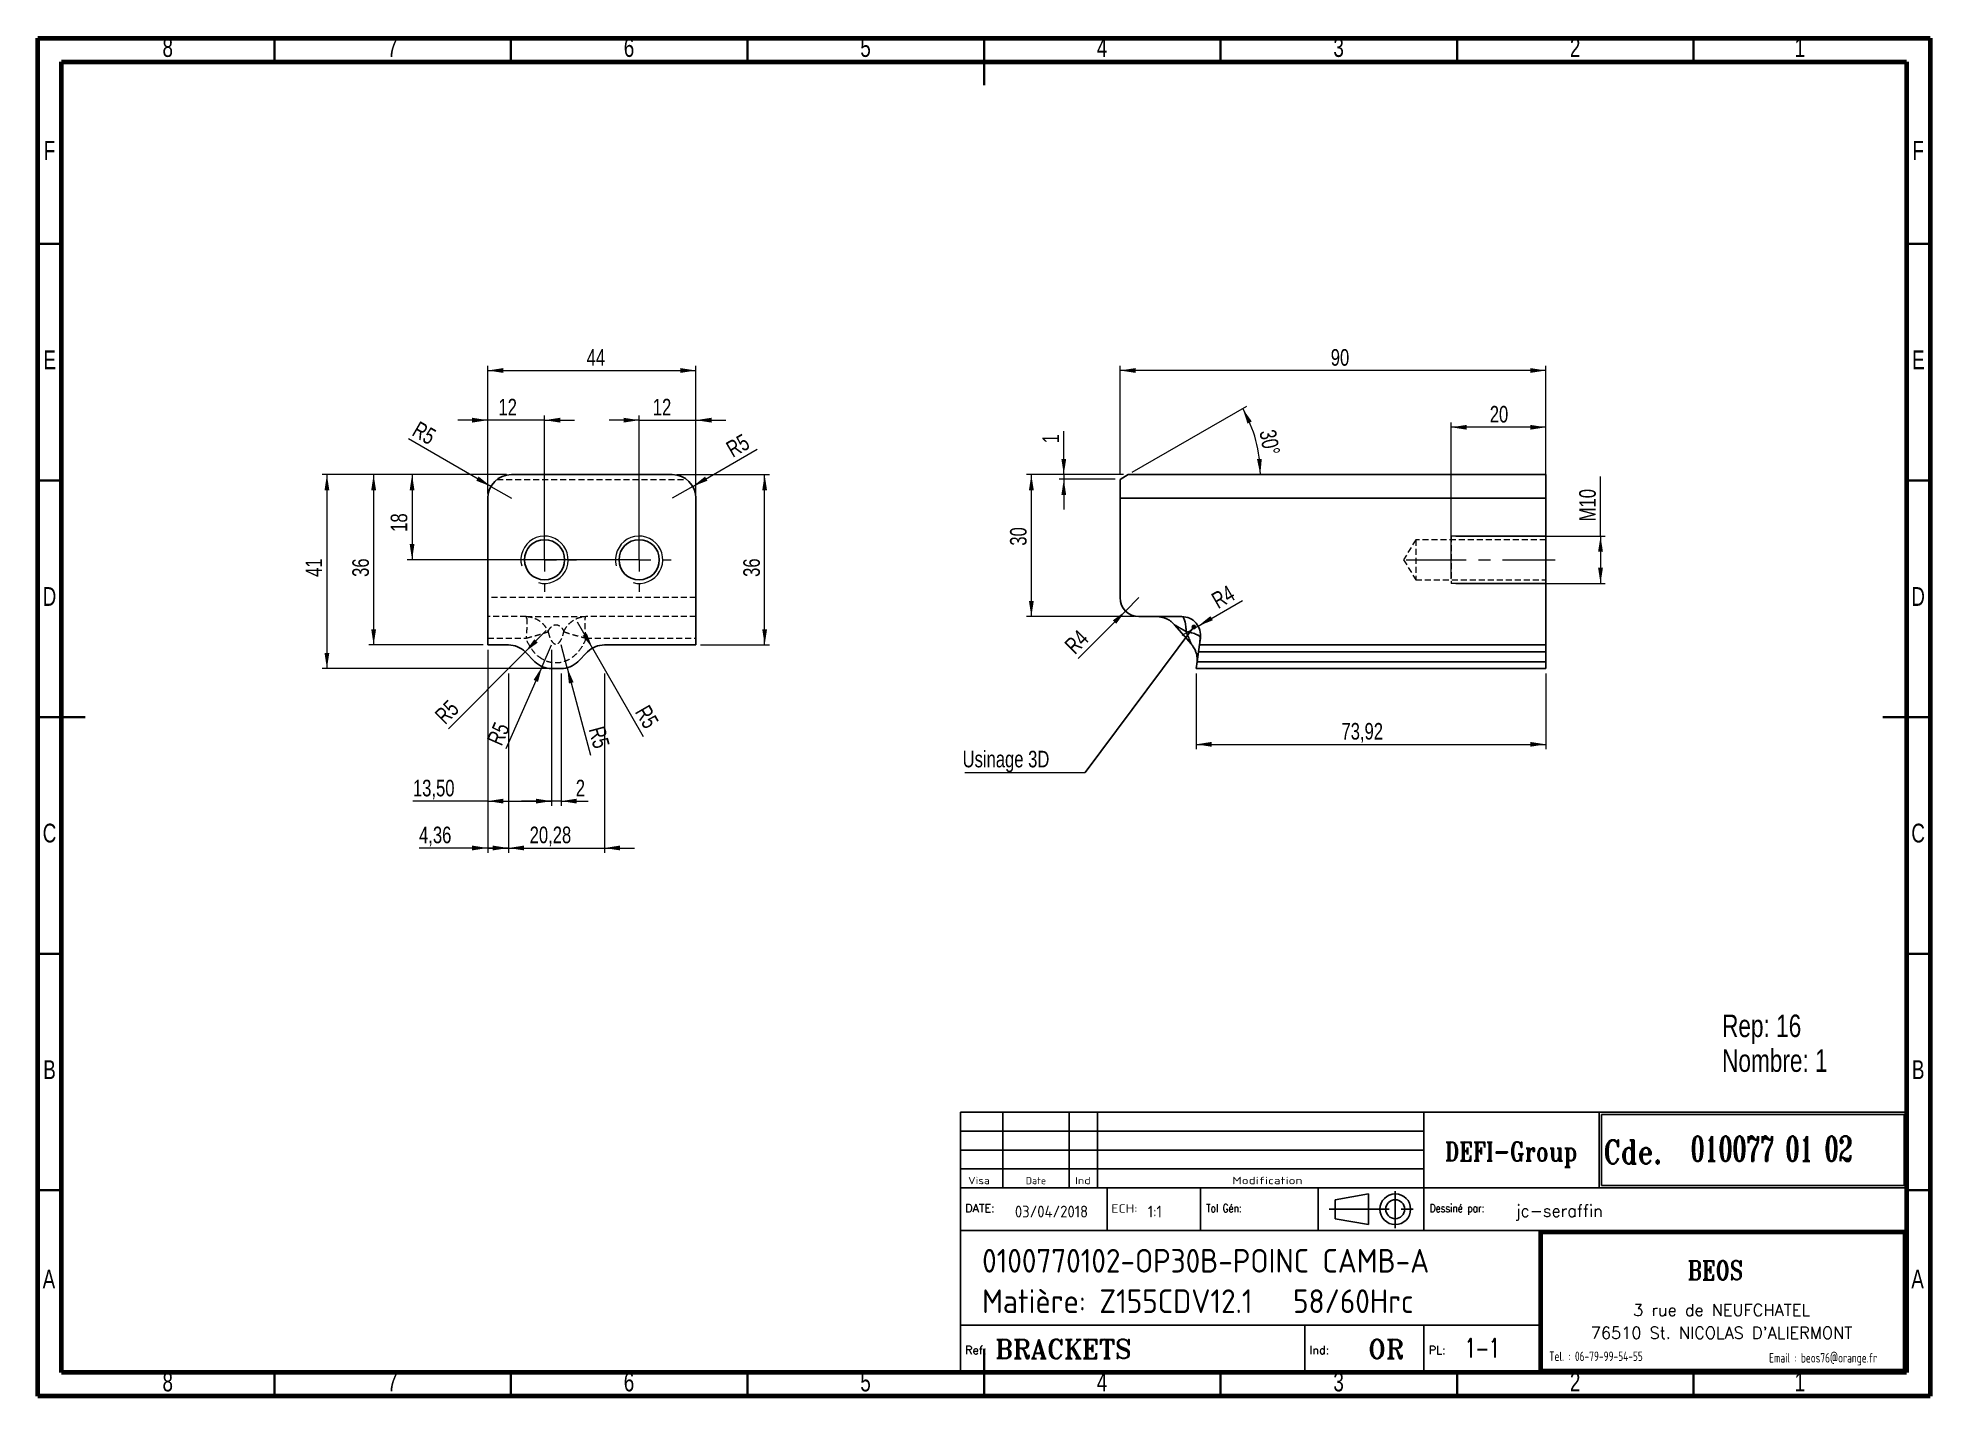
# Model space of a CAD drawing. Header units: millimetres. Extents: x 15 to 415, y 5 to 292.
import ezdxf

# ---------------------------------------------------------------- set-up
doc = ezdxf.new("R2010")
doc.units = ezdxf.units.MM
doc.linetypes.add('CENTERX2', pattern=[20.32, 12.7, -2.54, 2.54, -2.54])
doc.linetypes.add('HIDDEN', pattern=[1.905, 1.27, -0.635])
doc.layers.add('DIMENSIONS', color=176, linetype='Continuous')
doc.styles.add('SLDTEXTSTYLE0', font='TXT', dxfattribs={"width": 0.75})
doc.styles.add('SLDTEXTSTYLE1', font='ISOCP')
doc.styles.add('SLDTEXTSTYLE10', font='ISOCP', dxfattribs={"width": 1.147311})
doc.styles.add('SLDTEXTSTYLE11', font='ISOCP', dxfattribs={"width": 1.385904})
doc.styles.add('SLDTEXTSTYLE12', font='ISOCP', dxfattribs={"width": 1.246461})
doc.styles.add('SLDTEXTSTYLE13', font='ROMAND')
doc.styles.add('SLDTEXTSTYLE2', font='ROMANT', dxfattribs={"width": 0.8})
doc.styles.add('SLDTEXTSTYLE3', font='ISOCP', dxfattribs={"width": 0.8})
doc.styles.add('SLDTEXTSTYLE4', font='ROMANS', dxfattribs={"width": 0.8})
doc.styles.add('SLDTEXTSTYLE5', font='ROMANT')
doc.styles.add('SLDTEXTSTYLE6', font='ROMANS')
doc.styles.add('SLDTEXTSTYLE7', font='ROMANT', dxfattribs={"width": 0.65})
doc.styles.add('SLDTEXTSTYLE8', font='ISOCP', dxfattribs={"width": 1.446157})
doc.styles.add('SLDTEXTSTYLE9', font='ISOCP', dxfattribs={"width": 1.294402})
doc.dimstyles.new('SLDDIMSTYLE0', dxfattribs={"dimtxt": 3.5, "dimasz": 3.302, "dimexe": 0, "dimexo": 0.0625, "dimgap": 0.875, "dimtad": 1, "dimrnd": 1e-09, "dimzin": 12, "dimdsep": 46, "dimtxsty": 'SLDTEXTSTYLE0', "dimsah": 1, "dimcen": 0, "dimadec": 0, "dimazin": 3, "dimtfac": 1, "dimtofl": 0, "dimtmove": 0, "dimatfit": 3, "dimfxl": 1, "dimfrac": 2, "dimtolj": 1, "dimtzin": 12, "dimarcsym": 0})
doc.dimstyles.new('SLDDIMSTYLE1', dxfattribs={"dimtxt": 3.5, "dimasz": 3.302, "dimexe": 0, "dimexo": 0.0625, "dimgap": 0.875, "dimtad": 1, "dimrnd": 1e-09, "dimzin": 12, "dimdsep": 46, "dimtxsty": 'SLDTEXTSTYLE0', "dimsah": 1, "dimcen": 0.09, "dimadec": 0, "dimazin": 3, "dimtfac": 1, "dimtofl": 0, "dimtmove": 0, "dimatfit": 3, "dimfxl": 1, "dimfrac": 2, "dimtolj": 1, "dimtzin": 12, "dimarcsym": 0})
doc.dimstyles.new('SLDDIMSTYLE2', dxfattribs={"dimtxt": 3.5, "dimasz": 3.302, "dimexe": 0, "dimexo": 0.0625, "dimgap": 0.875, "dimtad": 1, "dimrnd": 1e-09, "dimzin": 12, "dimdsep": 46, "dimtxsty": 'SLDTEXTSTYLE0', "dimsah": 1, "dimcen": 0.09, "dimadec": 0, "dimazin": 3, "dimtfac": 1, "dimtmove": 0, "dimatfit": 0, "dimfxl": 1, "dimfrac": 2, "dimtolj": 1, "dimtzin": 12, "dimarcsym": 0})
doc.dimstyles.new('SLDDIMSTYLE3', dxfattribs={"dimtxt": 3.5, "dimasz": 3.302, "dimexe": 0, "dimexo": 0.0625, "dimgap": 0.875, "dimtad": 1, "dimrnd": 1e-09, "dimzin": 12, "dimdsep": 46, "dimtxsty": 'SLDTEXTSTYLE0', "dimsah": 1, "dimcen": 0, "dimadec": 0, "dimazin": 3, "dimtfac": 1, "dimtofl": 0, "dimtmove": 1, "dimatfit": 3, "dimfxl": 1, "dimfrac": 2, "dimtolj": 1, "dimtzin": 12, "dimarcsym": 0})
doc.dimstyles.new('SLDDIMSTYLE4', dxfattribs={"dimtxt": 3.5, "dimasz": 3.302, "dimexe": 0, "dimexo": 0.0625, "dimgap": 0.875, "dimtad": 1, "dimdec": 4, "dimzin": 12, "dimdsep": 46, "dimtxsty": 'SLDTEXTSTYLE0', "dimsah": 1, "dimcen": 0.09, "dimazin": 3, "dimtfac": 1, "dimtofl": 0, "dimtmove": 0, "dimatfit": 3, "dimfxl": 1, "dimfrac": 2, "dimtolj": 1, "dimtzin": 12, "dimarcsym": 0})
doc.dimstyles.new('SLDDIMSTYLE5', dxfattribs={"dimtxt": 0.18, "dimasz": 1.016, "dimexe": 0, "dimexo": 0.0625, "dimgap": 0, "dimtad": 0, "dimtih": 1, "dimtoh": 1, "dimdec": 0, "dimrnd": 1e-09, "dimzin": 0, "dimdsep": 46, "dimtxsty": 'Standard', "dimblk1": 'DOT', "dimblk2": 'DOT', "dimsah": 1, "dimcen": 0.09, "dimadec": 0, "dimazin": 0, "dimtfac": 1.016, "dimtdec": 0, "dimtofl": 0, "dimtmove": 0, "dimatfit": 3, "dimldrblk": 'DOT', "dimfxl": 1, "dimfrac": 2, "dimtolj": 1, "dimtzin": 0, "dimarcsym": 0})

msp = doc.modelspace()

# ---------------------------------------------------------------- texts
at = {"color": 7, "linetype": 'Continuous', "lineweight": 0, "char_height": 3.96875, "attachment_point": 2, "style": 'SLDTEXTSTYLE0'}
for s, insert in [('8', (42.46004, 291.97306)), ('6', (139.96004, 291.97306)), ('3', (289.96004, 291.97306)), ('2', (339.96004, 291.97306)), ('7', (89.96004, 291.97306)), ('5', (189.96004, 291.97306)), ('4', (239.96004, 291.97306)), ('1', (387.46004, 291.97306)), ('F', (17.45774, 270.22306)), ('F', (412.45774, 270.22306)), ('E', (17.50781, 225.97306)), ('E', (412.50781, 225.97306)), ('D', (17.45269, 175.97306)), ('D', (412.45269, 175.97306)), ('C', (17.45866, 125.97306)), ('C', (412.45866, 125.97306)), ('B', (17.4706, 75.97306)), ('B', (412.4706, 75.97306)), ('A', (17.33969, 31.72306)), ('A', (412.33969, 31.72306)), ('8', (42.46004, 9.97306)), ('7', (89.96004, 9.97306)), ('6', (139.96004, 9.97306)), ('5', (189.96004, 9.97306)), ('4', (239.96004, 9.97306)), ('3', (289.96004, 9.97306)), ('2', (339.96004, 9.97306)), ('1', (387.46004, 9.97306))]:
    msp.add_mtext(s, dxfattribs=dict(at, insert=insert))
at = {"layer": 'DIMENSIONS'}
for s, insert, char_height, attachment_point, style in [('DEFI-Group', (326.4195, 58.70072), 4, 2, 'SLDTEXTSTYLE2'), ('Cde.', (346, 59.12589), 5, 1, 'SLDTEXTSTYLE2'), ('010077 01 02', (364.37727, 59.93983), 5.2916667, 1, 'SLDTEXTSTYLE7'), ('Visa', (211.6551, 51.34751), 1.567052, 1, 'SLDTEXTSTYLE12'), ('Date', (223.82407, 51.28334), 1.492431, 1, 'SLDTEXTSTYLE10'), ('Ind', (234.25446, 51.28334), 1.492431, 1, 'SLDTEXTSTYLE11'), ('Modification', (267.48919, 51.34751), 1.5670523, 1, 'SLDTEXTSTYLE8'), ('DATE:', (211.03411, 45.59841), 1.727675, 1, 'SLDTEXTSTYLE6'), ('03/04/2018', (221.53289, 45.25347), 2.5, 1, 'SLDTEXTSTYLE1'), ('ECH:', (241.91066, 45.55991), 1.814059, 1, 'SLDTEXTSTYLE9'), ('1:1', (249.61977, 45.24035), 2.5, 1, 'SLDTEXTSTYLE1'), ('Tol Gén:', (261.95157, 45.59841), 1.727675, 1, 'SLDTEXTSTYLE4'), ('Dessiné par:', (309.22087, 45.59841), 1.7276752, 1, 'SLDTEXTSTYLE4'), ('jc-seraffin', (327.35515, 45.41997), 2.5, 1, 'SLDTEXTSTYLE5'), ('0100770102-OP30B-POINC CAMB-A', (214.60273, 36.10658), 5, 1, 'SLDTEXTSTYLE1'), ('BEOS', (369.57079, 33.59488), 4, 2, 'SLDTEXTSTYLE2'), ('Matière: Z155CDV12.1   58/60Hrc', (214.60273, 27.56351), 5, 1, 'SLDTEXTSTYLE1'), ('3 rue de NEUFCHATEL', (370.90924, 24.44835), 2.5, 2, 'SLDTEXTSTYLE13'), ('BRACKETS', (217.33673, 16.95138), 4, 1, 'SLDTEXTSTYLE5'), ('OR', (296.19394, 16.95138), 4, 1, 'SLDTEXTSTYLE5'), ('1-1', (316.65089, 17.17305), 4, 1, 'SLDTEXTSTYLE7'), ("76510 St. NICOLAS D'ALIERMONT", (370.90254, 19.62324), 2.5, 2, 'SLDTEXTSTYLE13'), ('Ref:', (211.03411, 15.59841), 1.727675, 1, 'SLDTEXTSTYLE6'), ('Ind:', (283.82565, 15.59841), 1.727675, 1, 'SLDTEXTSTYLE6'), ('PL:', (309.03411, 15.59841), 1.727675, 1, 'SLDTEXTSTYLE6'), ('Tel. : 06-79-99-54-55', (344.36027, 14.42858), 2, 2, 'SLDTEXTSTYLE3'), ('Email : beos76@orange.fr', (392.37248, 14.0972), 2, 2, 'SLDTEXTSTYLE3')]:
    msp.add_mtext(s, dxfattribs=dict(at, insert=insert, char_height=char_height, attachment_point=attachment_point, style=style))

# ---------------------------------------------------------------- blocks, each defined once
blk = doc.blocks.new('SW_NOTE_0')
at = {"color": 0, "linetype": 'Continuous', "lineweight": 0, "char_height": 4.763, "attachment_point": 1, "style": 'SLDTEXTSTYLE0'}
for s, insert in [('Rep: 16', (0, 6.14)), ('Nombre: 1', (0, -1.21))]:
    blk.add_mtext(s, dxfattribs=dict(at, insert=insert))
blk = doc.blocks.new('_D')
at = {"color": 7, "linetype": 'Continuous', "lineweight": 18}
for q in [(167.06, 205.11), (149.1, 194.74)]:
    blk.add_line((153.43, 197.24), q, dxfattribs=at)
blk.add_solid([(153.43, 197.24), (156.55, 198.45), (156.04, 199.33)], dxfattribs=at)
at = {"color": 7, "linetype": 'Continuous', "lineweight": 18, "insert": (160.13, 206.28), "char_height": 3.5, "attachment_point": 1, "rotation": 30, "style": 'SLDTEXTSTYLE0'}
blk.add_mtext('R5', dxfattribs=at)
blk = doc.blocks.new('_D_1')
at = {"color": 7, "linetype": 'Continuous', "lineweight": 18}
for q in [(93.36, 207.29), (115.1, 194.74)]:
    blk.add_line((110.77, 197.24), q, dxfattribs=at)
blk.add_solid([(110.77, 197.24), (108.17, 199.33), (107.66, 198.45)], dxfattribs=at)
at = {"color": 7, "linetype": 'Continuous', "lineweight": 18, "insert": (95.61, 211.18), "char_height": 3.5, "attachment_point": 1, "rotation": 330, "style": 'SLDTEXTSTYLE0'}
blk.add_mtext('R5', dxfattribs=at)
blk = doc.blocks.new('_D_2')
at = {"color": 7, "linetype": 'Continuous', "lineweight": 18}
for p, q in [((110.1, 195.74), (110.1, 222.74)), ((110.1, 221.74), (154.1, 221.74)), ((154.1, 195.74), (154.1, 222.74))]:
    blk.add_line(p, q, dxfattribs=at)
for points in [[(110.1, 221.74), (113.41, 221.23), (113.41, 222.25)], [(154.1, 221.74), (150.8, 222.25), (150.8, 221.23)]]:
    blk.add_solid(points, dxfattribs=at)
at = {"color": 7, "linetype": 'Continuous', "lineweight": 18, "insert": (131.01, 226.25), "char_height": 3.5, "attachment_point": 1, "style": 'SLDTEXTSTYLE0'}
blk.add_mtext('44', dxfattribs=at)
blk = doc.blocks.new('_D_3')
at = {"color": 7, "linetype": 'Continuous', "lineweight": 18}
for p, q in [((114.1, 199.74), (75.1, 199.74)), ((76.1, 199.74), (76.1, 158.74)), ((122.6, 158.74), (75.1, 158.74))]:
    blk.add_line(p, q, dxfattribs=at)
for points in [[(76.1, 199.74), (75.6, 196.44), (76.61, 196.44)], [(76.1, 158.74), (76.61, 162.04), (75.6, 162.04)]]:
    blk.add_solid(points, dxfattribs=at)
at = {"color": 7, "linetype": 'Continuous', "lineweight": 18, "insert": (71.59, 178.12), "char_height": 3.5, "attachment_point": 1, "rotation": 90, "style": 'SLDTEXTSTYLE0'}
blk.add_mtext('41', dxfattribs=at)
blk = doc.blocks.new('_D_4')
at = {"color": 7, "linetype": 'Continuous', "lineweight": 18}
for p, q in [((114.1, 199.74), (93.1, 199.74)), ((94.1, 199.74), (94.1, 181.74)), ((141.1, 181.74), (93.1, 181.74))]:
    blk.add_line(p, q, dxfattribs=at)
for points in [[(94.1, 199.74), (93.6, 196.44), (94.61, 196.44)], [(94.1, 181.74), (94.61, 185.04), (93.6, 185.04)]]:
    blk.add_solid(points, dxfattribs=at)
at = {"color": 7, "linetype": 'Continuous', "lineweight": 18, "insert": (89.59, 187.65), "char_height": 3.5, "attachment_point": 1, "rotation": 90, "style": 'SLDTEXTSTYLE0'}
blk.add_mtext('18', dxfattribs=at)
blk = doc.blocks.new('_D_5')
at = {"color": 7, "linetype": 'Continuous', "lineweight": 18}
for p, q in [((150.1, 199.74), (169.63, 199.74)), ((168.63, 163.74), (168.63, 199.74)), ((155.1, 163.74), (169.63, 163.74))]:
    blk.add_line(p, q, dxfattribs=at)
for points in [[(168.63, 199.74), (168.13, 196.44), (169.14, 196.44)], [(168.63, 163.74), (169.14, 167.04), (168.13, 167.04)]]:
    blk.add_solid(points, dxfattribs=at)
at = {"color": 7, "linetype": 'Continuous', "lineweight": 18, "insert": (164.12, 178.12), "char_height": 3.5, "attachment_point": 1, "rotation": 90, "style": 'SLDTEXTSTYLE0'}
blk.add_mtext('36', dxfattribs=at)
blk = doc.blocks.new('_D_6')
at = {"color": 7, "linetype": 'Continuous', "lineweight": 18}
for p, q in [((114.1, 199.74), (84.98, 199.74)), ((85.98, 199.74), (85.98, 163.74)), ((109.1, 163.74), (84.98, 163.74))]:
    blk.add_line(p, q, dxfattribs=at)
for points in [[(85.98, 199.74), (85.47, 196.44), (86.49, 196.44)], [(85.98, 163.74), (86.49, 167.04), (85.47, 167.04)]]:
    blk.add_solid(points, dxfattribs=at)
at = {"color": 7, "linetype": 'Continuous', "lineweight": 18, "insert": (81.47, 178.12), "char_height": 3.5, "attachment_point": 1, "rotation": 90, "style": 'SLDTEXTSTYLE0'}
blk.add_mtext('36', dxfattribs=at)
blk = doc.blocks.new('_D_7')
at = {"color": 7, "linetype": 'Continuous', "lineweight": 18}
for q in [(122.48, 166.77), (101.82, 146.03)]:
    blk.add_line((118, 162.27), q, dxfattribs=at)
blk.add_solid([(118, 162.27), (120.69, 164.25), (119.97, 164.97)], dxfattribs=at)
at = {"color": 7, "linetype": 'Continuous', "lineweight": 18, "insert": (98.62, 149.22), "char_height": 3.5, "attachment_point": 1, "rotation": 45, "style": 'SLDTEXTSTYLE0'}
blk.add_mtext('R5', dxfattribs=at)
blk = doc.blocks.new('_D_8')
at = {"color": 7, "linetype": 'Continuous', "lineweight": 18}
for q in [(123.6, 163.74), (113.93, 141.8)]:
    blk.add_line((121.59, 159.16), q, dxfattribs=at)
blk.add_solid([(121.59, 159.16), (119.79, 156.35), (120.72, 155.94)], dxfattribs=at)
at = {"color": 7, "linetype": 'Continuous', "lineweight": 18, "insert": (109.82, 143.62), "char_height": 3.5, "attachment_point": 1, "rotation": 66.1885, "style": 'SLDTEXTSTYLE0'}
blk.add_mtext('R5', dxfattribs=at)
blk = doc.blocks.new('_D_9')
at = {"color": 7, "linetype": 'Continuous', "lineweight": 18}
for q in [(125.6, 163.74), (131.84, 140.45)]:
    blk.add_line((126.9, 158.91), q, dxfattribs=at)
blk.add_solid([(126.9, 158.91), (127.26, 155.59), (128.24, 155.85)], dxfattribs=at)
at = {"color": 7, "linetype": 'Continuous', "lineweight": 18, "insert": (134.78, 146.85), "char_height": 3.5, "attachment_point": 1, "rotation": 285, "style": 'SLDTEXTSTYLE0'}
blk.add_mtext('R5', dxfattribs=at)
blk = doc.blocks.new('_D_10')
at = {"color": 7, "linetype": 'Continuous', "lineweight": 18}
for q in [(129.09, 168.58), (142.95, 144.42)]:
    blk.add_line((132.25, 163.07), q, dxfattribs=at)
blk.add_solid([(132.25, 163.07), (131.04, 166.19), (130.16, 165.68)], dxfattribs=at)
at = {"color": 7, "linetype": 'Continuous', "lineweight": 18, "insert": (144.15, 151.37), "char_height": 3.5, "attachment_point": 1, "rotation": 300, "style": 'SLDTEXTSTYLE0'}
blk.add_mtext('R5', dxfattribs=at)
blk = doc.blocks.new('_D_11')
at = {"color": 7, "linetype": 'Continuous', "lineweight": 18}
for p, q in [((110.1, 195.74), (110.1, 212.24)), ((122.1, 182.74), (122.1, 212.24)), ((110.1, 211.24), (103.75, 211.24)), ((122.1, 211.24), (110.1, 211.24)), ((122.1, 211.24), (128.45, 211.24))]:
    blk.add_line(p, q, dxfattribs=at)
for points in [[(110.1, 211.24), (106.8, 211.75), (106.8, 210.73)], [(122.1, 211.24), (125.41, 210.73), (125.41, 211.75)]]:
    blk.add_solid(points, dxfattribs=at)
at = {"color": 7, "linetype": 'Continuous', "lineweight": 18, "insert": (112.36, 215.75), "char_height": 3.5, "attachment_point": 1, "style": 'SLDTEXTSTYLE0'}
blk.add_mtext('12', dxfattribs=at)
blk = doc.blocks.new('_D_12')
at = {"color": 7, "linetype": 'Continuous', "lineweight": 18}
for p, q in [((142.1, 182.74), (142.1, 212.24)), ((154.1, 195.74), (154.1, 212.24)), ((142.1, 211.24), (135.75, 211.24)), ((142.1, 211.24), (154.1, 211.24)), ((154.1, 211.24), (160.45, 211.24))]:
    blk.add_line(p, q, dxfattribs=at)
for points in [[(142.1, 211.24), (138.8, 211.75), (138.8, 210.73)], [(154.1, 211.24), (157.41, 210.73), (157.41, 211.75)]]:
    blk.add_solid(points, dxfattribs=at)
at = {"color": 7, "linetype": 'Continuous', "lineweight": 18, "insert": (144.99, 215.75), "char_height": 3.5, "attachment_point": 1, "style": 'SLDTEXTSTYLE0'}
blk.add_mtext('12', dxfattribs=at)
blk = doc.blocks.new('_D_13')
at = {"color": 7, "linetype": 'Continuous', "lineweight": 18}
for p, q in [((110.1, 162.74), (110.1, 119.83)), ((114.46, 157.74), (114.46, 119.83)), ((110.1, 120.83), (95.58, 120.83)), ((110.1, 120.83), (114.46, 120.83)), ((114.46, 120.83), (120.81, 120.83))]:
    blk.add_line(p, q, dxfattribs=at)
for points in [[(110.1, 120.83), (106.8, 121.34), (106.8, 120.33)], [(114.46, 120.83), (117.76, 120.33), (117.76, 121.34)]]:
    blk.add_solid(points, dxfattribs=at)
at = {"color": 7, "linetype": 'Continuous', "lineweight": 18, "insert": (95.58, 125.35), "char_height": 3.5, "attachment_point": 1, "style": 'SLDTEXTSTYLE0'}
blk.add_mtext('4,36', dxfattribs=at)
blk = doc.blocks.new('_D_14')
at = {"color": 7, "linetype": 'Continuous', "lineweight": 18}
for p, q in [((114.46, 157.74), (114.46, 119.83)), ((134.75, 157.74), (134.75, 119.83)), ((114.46, 120.83), (108.11, 120.83)), ((114.46, 120.83), (134.75, 120.83)), ((134.75, 120.83), (141.1, 120.83))]:
    blk.add_line(p, q, dxfattribs=at)
for points in [[(114.46, 120.83), (111.16, 121.34), (111.16, 120.33)], [(134.75, 120.83), (138.05, 120.33), (138.05, 121.34)]]:
    blk.add_solid(points, dxfattribs=at)
at = {"color": 7, "linetype": 'Continuous', "lineweight": 18, "insert": (118.96, 125.35), "char_height": 3.5, "attachment_point": 1, "style": 'SLDTEXTSTYLE0'}
blk.add_mtext('20,28', dxfattribs=at)
blk = doc.blocks.new('_D_15')
at = {"color": 7, "linetype": 'Continuous', "lineweight": 18}
for p, q in [((123.6, 157.74), (123.6, 129.74)), ((125.6, 157.74), (125.6, 129.74)), ((123.6, 130.74), (117.25, 130.74)), ((125.6, 130.74), (123.6, 130.74)), ((125.6, 130.74), (131.3, 130.74))]:
    blk.add_line(p, q, dxfattribs=at)
for points in [[(123.6, 130.74), (120.3, 131.25), (120.3, 130.23)], [(125.6, 130.74), (128.91, 130.23), (128.91, 131.25)]]:
    blk.add_solid(points, dxfattribs=at)
at = {"color": 7, "linetype": 'Continuous', "lineweight": 18, "insert": (128.71, 135.25), "char_height": 3.5, "attachment_point": 1, "style": 'SLDTEXTSTYLE0'}
blk.add_mtext('2', dxfattribs=at)
blk = doc.blocks.new('_D_16')
at = {"color": 7, "linetype": 'Continuous', "lineweight": 18}
for p, q in [((110.1, 162.74), (110.1, 129.74)), ((123.6, 162.74), (123.6, 129.74)), ((110.1, 130.74), (94.29, 130.74)), ((110.1, 130.74), (123.6, 130.74))]:
    blk.add_line(p, q, dxfattribs=at)
for points in [[(110.1, 130.74), (113.41, 130.23), (113.41, 131.25)], [(123.6, 130.74), (120.3, 131.25), (120.3, 130.23)]]:
    blk.add_solid(points, dxfattribs=at)
at = {"color": 7, "linetype": 'Continuous', "lineweight": 18, "insert": (94.29, 135.25), "char_height": 3.5, "attachment_point": 1, "style": 'SLDTEXTSTYLE0'}
blk.add_mtext('13,50', dxfattribs=at)
blk = doc.blocks.new('SW_CENTERMARKSYMBOL_0')
at = {"color": 0, "linetype": 'Continuous', "lineweight": 0}
for p, q in [((0, 5), (0, 6.75)), ((-5, 0), (-6.75, 0)), ((0, 0), (-2.5, 0)), ((0, 0), (0, 2.5)), ((0, 0), (0, -2.5)), ((0, 0), (2.5, 0)), ((5, 0), (6.75, 0)), ((0, -5), (0, -6.75))]:
    blk.add_line(p, q, dxfattribs=at)
blk = doc.blocks.new('SW_CENTERMARKSYMBOL_1')
at = {"color": 0, "linetype": 'Continuous', "lineweight": 0}
for p, q in [((0, 5), (0, 6.75)), ((-5, 0), (-6.75, 0)), ((0, 0), (-2.5, 0)), ((0, 0), (0, 2.5)), ((0, 0), (0, -2.5)), ((0, 0), (2.5, 0)), ((5, 0), (6.75, 0)), ((0, -5), (0, -6.75))]:
    blk.add_line(p, q, dxfattribs=at)
blk = doc.blocks.new('_D_17')
at = {"color": 7, "linetype": 'Continuous', "lineweight": 18}
for p, q in [((231.86, 199.74), (231.86, 208.94)), ((244.49, 199.74), (230.86, 199.74)), ((242.75, 198.74), (230.86, 198.74)), ((231.86, 199.74), (231.86, 198.74)), ((231.86, 198.74), (231.86, 192.39))]:
    blk.add_line(p, q, dxfattribs=at)
for points in [[(231.86, 199.74), (232.37, 203.04), (231.36, 203.04)], [(231.86, 198.74), (231.36, 195.44), (232.37, 195.44)]]:
    blk.add_solid(points, dxfattribs=at)
at = {"color": 7, "linetype": 'Continuous', "lineweight": 18, "insert": (227.35, 206.36), "char_height": 3.5, "attachment_point": 1, "rotation": 90, "style": 'SLDTEXTSTYLE0'}
blk.add_mtext('1', dxfattribs=at)
blk = doc.blocks.new('_D_18')
at = {"color": 7, "linetype": 'Continuous', "lineweight": 18}
blk.add_line((246.35, 200.24), (270.54, 214.2), dxfattribs=at)
blk.add_arc((245.49, 199.74), 27.93, 0, 30, dxfattribs=at)
for points in [[(269.67, 213.7), (270.7, 210.52), (271.6, 210.98)], [(273.41, 199.74), (273.72, 203.06), (272.71, 203)]]:
    blk.add_solid(points, dxfattribs=at)
at = {"color": 7, "linetype": 'Continuous', "lineweight": 18, "insert": (276.62, 209.49), "char_height": 3.5, "attachment_point": 1, "rotation": 281.1977, "style": 'SLDTEXTSTYLE0'}
blk.add_mtext('30°', dxfattribs=at)
blk = doc.blocks.new('_D_19')
at = {"color": 7, "linetype": 'Continuous', "lineweight": 18}
for q in [(247.75, 173.74), (234.89, 160.88)]:
    blk.add_line((244.92, 170.91), q, dxfattribs=at)
blk.add_solid([(244.92, 170.91), (242.23, 168.93), (242.95, 168.22)], dxfattribs=at)
at = {"color": 7, "linetype": 'Continuous', "lineweight": 18, "insert": (231.73, 164.04), "char_height": 3.5, "attachment_point": 1, "rotation": 45, "style": 'SLDTEXTSTYLE0'}
blk.add_mtext('R4', dxfattribs=at)
blk = doc.blocks.new('_D_20')
at = {"color": 7, "linetype": 'Continuous', "lineweight": 18}
for q in [(269.65, 173.16), (256.79, 165.74)]:
    blk.add_line((260.26, 167.74), q, dxfattribs=at)
blk.add_solid([(260.26, 167.74), (263.37, 168.95), (262.86, 169.83)], dxfattribs=at)
at = {"color": 7, "linetype": 'Continuous', "lineweight": 18, "insert": (262.73, 174.3), "char_height": 3.5, "attachment_point": 1, "rotation": 30, "style": 'SLDTEXTSTYLE0'}
blk.add_mtext('R4', dxfattribs=at)
blk = doc.blocks.new('_D_21')
at = {"color": 7, "linetype": 'Continuous', "lineweight": 18}
for p, q in [((313.75, 177.74), (313.75, 210.74)), ((333.75, 209.74), (313.75, 209.74)), ((333.75, 177.74), (333.75, 210.74))]:
    blk.add_line(p, q, dxfattribs=at)
for points in [[(313.75, 209.74), (317.06, 209.23), (317.06, 210.25)], [(333.75, 209.74), (330.45, 210.25), (330.45, 209.23)]]:
    blk.add_solid(points, dxfattribs=at)
at = {"color": 7, "linetype": 'Continuous', "lineweight": 18, "insert": (321.91, 214.25), "char_height": 3.5, "attachment_point": 1, "style": 'SLDTEXTSTYLE0'}
blk.add_mtext('20', dxfattribs=at)
blk = doc.blocks.new('_D_22')
at = {"color": 7, "linetype": 'Continuous', "lineweight": 18}
for p, q in [((345.32, 186.74), (345.32, 199.33)), ((314.75, 186.74), (346.32, 186.74)), ((345.32, 186.74), (345.32, 176.74)), ((314.75, 176.74), (346.32, 176.74))]:
    blk.add_line(p, q, dxfattribs=at)
for points in [[(345.32, 186.74), (344.81, 183.44), (345.83, 183.44)], [(345.32, 176.74), (345.83, 180.04), (344.81, 180.04)]]:
    blk.add_solid(points, dxfattribs=at)
at = {"color": 7, "linetype": 'Continuous', "lineweight": 18, "insert": (340.81, 189.87), "char_height": 3.5, "attachment_point": 1, "rotation": 90, "style": 'SLDTEXTSTYLE0'}
blk.add_mtext('M10', dxfattribs=at)
blk = doc.blocks.new('_D_23')
at = {"color": 7, "linetype": 'Continuous', "lineweight": 18}
for p, q in [((243.75, 199.74), (243.75, 222.74)), ((333.75, 221.74), (243.75, 221.74)), ((333.75, 200.74), (333.75, 222.74))]:
    blk.add_line(p, q, dxfattribs=at)
for points in [[(243.75, 221.74), (247.06, 221.23), (247.06, 222.25)], [(333.75, 221.74), (330.45, 222.25), (330.45, 221.23)]]:
    blk.add_solid(points, dxfattribs=at)
at = {"color": 7, "linetype": 'Continuous', "lineweight": 18, "insert": (288.3, 226.25), "char_height": 3.5, "attachment_point": 1, "style": 'SLDTEXTSTYLE0'}
blk.add_mtext('90', dxfattribs=at)
blk = doc.blocks.new('_D_24')
at = {"color": 7, "linetype": 'Continuous', "lineweight": 18}
for p, q in [((259.84, 157.74), (259.84, 141.74)), ((333.75, 157.74), (333.75, 141.74)), ((259.84, 142.74), (333.75, 142.74))]:
    blk.add_line(p, q, dxfattribs=at)
for points in [[(259.84, 142.74), (263.14, 142.23), (263.14, 143.25)], [(333.75, 142.74), (330.45, 143.25), (330.45, 142.23)]]:
    blk.add_solid(points, dxfattribs=at)
at = {"color": 7, "linetype": 'Continuous', "lineweight": 18, "insert": (290.56, 147.25), "char_height": 3.5, "attachment_point": 1, "style": 'SLDTEXTSTYLE0'}
blk.add_mtext('73,92', dxfattribs=at)
blk = doc.blocks.new('_D_25')
at = {"color": 7, "linetype": 'Continuous', "lineweight": 18}
for p, q in [((244.49, 199.74), (224.01, 199.74)), ((225.01, 169.74), (225.01, 199.74)), ((246.75, 169.74), (224.01, 169.74))]:
    blk.add_line(p, q, dxfattribs=at)
for points in [[(225.01, 199.74), (224.5, 196.44), (225.52, 196.44)], [(225.01, 169.74), (225.52, 173.04), (224.5, 173.04)]]:
    blk.add_solid(points, dxfattribs=at)
at = {"color": 7, "linetype": 'Continuous', "lineweight": 18, "insert": (220.5, 184.72), "char_height": 3.5, "attachment_point": 1, "rotation": 90, "style": 'SLDTEXTSTYLE0'}
blk.add_mtext('30', dxfattribs=at)
blk = doc.blocks.new('SW_NOTE_1')
at = {"color": 0, "linetype": 'Continuous', "lineweight": 0}
blk.add_line((-25.44, 0), (0, 0), dxfattribs=at)
at = {"color": 0, "linetype": 'Continuous', "lineweight": 0, "insert": (-25.9, 4.58), "char_height": 3.5, "attachment_point": 1, "style": 'SLDTEXTSTYLE0'}
blk.add_mtext('Usinage 3D', dxfattribs=at)
blk = doc.blocks.new('_Dot')
at = {"color": 0, "linetype": 'ByBlock', "lineweight": -2}
blk.add_line((-0.5, 0), (-1, 0), dxfattribs=at)
at = {"color": 0, "linetype": 'ByBlock', "const_width": 0.5}
blk.add_lwpolyline([(-0.25, 0, 1), (0.25, 0, 1)], format="xyb", close=True, dxfattribs=at)

# ---------------------------------------------------------------- dimensions: what is measured, and where the dimension line sits
at = {"color": 7, "linetype": 'Continuous', "lineweight": 18}
for base, p1, p2, dimstyle, picture, middle in [((154.10467, 221.73841), (110.10467, 194.73841), (154.10467, 194.73841), 'SLDDIMSTYLE1', '_D_2', (133.59481, 221.73841)), ((243.75336, 221.73841), (333.75336, 199.73841), (243.75336, 198.73841), 'SLDDIMSTYLE1', '_D_23', (290.88324, 221.73841)), ((110.10467, 211.24149), (122.10467, 181.73841), (110.10467, 194.73841), 'SLDDIMSTYLE2', '_D_11', (114.94772, 211.24149)), ((154.10467, 211.24149), (142.10467, 181.73841), (154.10467, 194.73841), 'SLDDIMSTYLE2', '_D_12', (147.57599, 211.24149)), ((313.75336, 209.73841), (333.75336, 176.73841), (313.75336, 176.73841), 'SLDDIMSTYLE2', '_D_21', (324.49997, 209.73841)), ((123.60467, 130.73841), (110.10467, 163.73841), (123.60467, 163.73841), 'SLDDIMSTYLE1', '_D_16', (100.10464, 130.73841)), ((114.46253, 120.83365), (110.10467, 163.73841), (114.46253, 158.73841), 'SLDDIMSTYLE2', '_D_13', (100.10464, 120.83365)), ((134.74681, 120.83365), (114.46253, 158.73841), (134.74681, 158.73841), 'SLDDIMSTYLE2', '_D_14', (124.77508, 120.83365)), ((123.60467, 130.73841), (125.60467, 158.73841), (123.60467, 158.73841), 'SLDDIMSTYLE2', '_D_15', (130.00259, 130.73841)), ((333.75336, 142.73841), (259.83801, 158.73841), (333.75336, 158.73841), 'SLDDIMSTYLE1', '_D_24', (296.38096, 142.73841))]:
    dim = msp.add_linear_dim(base=base, p1=p1, p2=p2, dimstyle=dimstyle, dxfattribs=at)
    dim.commit()
    dim.dimension.update_dxf_attribs({"geometry": picture, "text_midpoint": middle, "dimtype": 160})
dim = msp.add_angular_dim_2l(base=(272.45927, 206.96603), line1=((245.48541, 199.73841), (333.75336, 199.73841)), line2=((243.75336, 198.73841), (245.48541, 199.73841)), dimstyle='SLDDIMSTYLE4', dxfattribs=at)
dim.commit()
dim.dimension.update_dxf_attribs({"geometry": '_D_18', "text_midpoint": (272.87919, 205.1614), "dimtype": 162})
for center, mpoint, dimstyle, picture, middle in [((115.10467, 194.73841), (110.77454, 197.23841), 'SLDDIMSTYLE0', '_D_1', (95.56057, 206.02222)), ((149.10467, 194.73841), (153.4348, 197.23841), 'SLDDIMSTYLE0', '_D', (164.89429, 203.85455)), ((256.7932, 165.73841), (260.25731, 167.73841), 'SLDDIMSTYLE0', '_D_20', (267.56208, 171.95583)), ((247.75336, 173.73841), (244.92494, 170.90998), 'SLDDIMSTYLE0', '_D_19', (236.63756, 162.62261)), ((134.74681, 158.73841), (132.24681, 163.06854), 'SLDDIMSTYLE3', '_D_10', (141.77583, 146.5638)), ((114.46253, 158.73841), (117.99807, 162.27394), 'SLDDIMSTYLE3', '_D_7', (103.5283, 147.80418)), ((123.60467, 163.73841), (121.58602, 159.16402), 'SLDDIMSTYLE0', '_D_8', (114.94773, 144.12117)), ((125.60467, 163.73841), (126.89877, 158.90878), 'SLDDIMSTYLE0', '_D_9', (131.18844, 142.89956))]:
    dim = msp.add_radius_dim(center=center, mpoint=mpoint, dimstyle=dimstyle, dxfattribs=at)
    dim.commit()
    dim.dimension.update_dxf_attribs({"geometry": picture, "text_midpoint": middle, "dimtype": 164})
for base, p1, p2, dimstyle, picture, middle in [((231.86422, 198.73841), (245.48541, 199.73841), (243.75336, 198.73841), 'SLDDIMSTYLE2', '_D_17', (231.86422, 207.64995)), ((76.10464, 158.73841), (115.10467, 199.73841), (123.60467, 158.73841), 'SLDDIMSTYLE1', '_D_3', (76.10464, 180.70932)), ((85.97879, 163.73841), (115.10467, 199.73841), (110.10467, 163.73841), 'SLDDIMSTYLE1', '_D_6', (85.97879, 180.70932)), ((94.10464, 181.73841), (115.10467, 199.73841), (142.10467, 181.73841), 'SLDDIMSTYLE2', '_D_4', (94.10464, 190.23576)), ((168.63471, 199.73841), (154.10467, 163.73841), (149.10467, 199.73841), 'SLDDIMSTYLE1', '_D_5', (168.63471, 180.70932)), ((225.01047, 199.73841), (247.75336, 169.73841), (245.48541, 199.73841), 'SLDDIMSTYLE1', '_D_25', (225.01047, 187.3094))]:
    dim = msp.add_linear_dim(base=base, p1=p1, p2=p2, angle=90, dimstyle=dimstyle, dxfattribs=at)
    dim.commit()
    dim.dimension.update_dxf_attribs({"geometry": picture, "text_midpoint": middle, "dimtype": 160})
dim = msp.add_linear_dim(base=(345.31846, 176.73841), p1=(313.75336, 186.73841), p2=(313.75336, 176.73841), angle=90, text='M10', dimstyle='SLDDIMSTYLE1', dxfattribs=at)
dim.commit()
dim.dimension.update_dxf_attribs({"geometry": '_D_22', "text_midpoint": (345.31846, 194.59638), "dimtype": 160})

# ---------------------------------------------------------------- linework, layer by layer
at = {"color": 7, "linetype": 'Continuous', "lineweight": 70}
for p, q in [((15, 5), (15, 292)), ((15, 292), (415, 292)), ((415, 292), (415, 5)), ((20, 10), (20, 287)), ((20, 287), (410, 287)), ((410, 287), (410, 10)), ((410, 10), (20, 10)), ((415, 5), (15, 5))]:
    msp.add_line(p, q, dxfattribs=at)
at = {"color": 7, "linetype": 'Continuous', "lineweight": 35}
for p, q in [((65, 287), (65, 292)), ((115, 287), (115, 292)), ((165, 287), (165, 292)), ((215, 292), (215, 282)), ((215, 287), (215, 292)), ((265, 287), (265, 292)), ((315, 287), (315, 292)), ((365, 287), (365, 292)), ((20, 248.5), (15, 248.5)), ((410, 248.5), (415, 248.5)), ((20, 198.5), (15, 198.5)), ((410, 198.5), (415, 198.5)), ((15, 148.5), (25, 148.5)), ((20, 148.5), (15, 148.5)), ((415, 148.5), (405, 148.5)), ((410, 148.5), (415, 148.5)), ((20, 98.5), (15, 98.5)), ((410, 98.5), (415, 98.5)), ((20, 48.5), (15, 48.5)), ((410, 48.5), (415, 48.5)), ((215, 5), (215, 15)), ((65, 10), (65, 5)), ((115, 10), (115, 5)), ((165, 10), (165, 5)), ((215, 10), (215, 5)), ((265, 10), (265, 5)), ((315, 10), (315, 5)), ((365, 10), (365, 5))]:
    msp.add_line(p, q, dxfattribs=at)
at = {"color": 7, "linetype": 'HIDDEN', "lineweight": 18}
for p, q in [((112.10467, 198.73841), (152.10467, 198.73841)), ((243.75336, 194.73841), (333.75336, 194.73841)), ((306.25336, 185.98841), (303.69971, 181.73841)), ((306.25336, 185.98841), (306.25336, 177.48841)), ((333.75336, 185.98841), (306.25336, 185.98841)), ((313.75336, 186.73841), (313.75336, 176.73841)), ((313.75336, 186.73841), (313.75336, 176.73841)), ((303.69971, 181.73841), (306.25336, 177.48841)), ((306.25336, 177.48841), (333.75336, 177.48841)), ((154.10467, 173.73841), (110.10467, 173.73841)), ((118.1991, 169.73841), (110.10467, 169.73841)), ((118.21635, 169.73841), (118.1991, 169.73841)), ((118.26539, 169.65608), (118.21635, 169.73841)), ((154.10467, 169.73841), (130.85114, 169.73841)), ((110.10467, 165.17526), (118.1991, 165.17526)), ((118.1991, 165.17526), (118.21645, 165.18001)), ((130.83386, 165.18001), (130.85119, 165.17526)), ((130.85119, 165.17526), (154.10467, 165.17526)), ((260.04627, 160.20288), (333.75336, 160.20288)), ((260.34078, 162.27394), (333.75336, 162.27394))]:
    msp.add_line(p, q, dxfattribs=at)
at = {"color": 7, "linetype": 'Continuous', "lineweight": 25}
for p, q in [((115.10467, 199.73841), (149.10467, 199.73841)), ((245.48541, 199.73841), (243.75336, 198.73841)), ((243.75336, 194.73841), (243.75336, 198.73841)), ((245.48541, 199.73841), (333.75336, 199.73841)), ((333.75336, 194.73841), (333.75336, 199.73841)), ((110.10467, 163.73841), (110.10467, 194.73841)), ((154.10467, 194.73841), (154.10467, 163.73841)), ((243.75336, 194.73841), (333.75336, 194.73841)), ((243.75336, 173.73841), (243.75336, 194.73841)), ((333.75336, 163.73841), (333.75336, 194.73841)), ((247.75336, 169.73841), (256.7932, 169.73841)), ((255.26898, 168.01561), (258.83311, 163.90879)), ((260.75336, 165.17526), (260.54904, 163.73841)), ((260.75404, 165.18001), (260.75336, 165.17526)), ((114.46253, 163.73841), (110.10467, 163.73841)), ((120.06914, 160.20288), (117.99807, 162.27394)), ((131.21127, 162.27394), (129.1402, 160.20288)), ((154.10467, 163.73841), (134.74681, 163.73841)), ((260.04627, 160.20288), (259.83801, 158.73841)), ((260.34078, 162.27394), (260.04627, 160.20288)), ((260.04627, 160.20288), (333.75336, 160.20288)), ((260.54904, 163.73841), (260.34078, 162.27394)), ((260.34078, 162.27394), (333.75336, 162.27394)), ((260.54904, 163.73841), (333.75336, 163.73841)), ((333.75336, 162.27394), (333.75336, 163.73841)), ((333.75336, 160.20288), (333.75336, 162.27394)), ((333.75336, 158.73841), (333.75336, 160.20288)), ((125.60467, 158.73841), (123.60467, 158.73841)), ((259.83801, 158.73841), (333.75336, 158.73841))]:
    msp.add_line(p, q, dxfattribs=at)
at = {"color": 7, "linetype": 'Continuous', "lineweight": 18}
for p, q in [((333.75336, 186.73841), (313.75336, 186.73841)), ((333.75336, 186.73841), (313.75336, 186.73841)), ((333.75336, 176.73841), (313.75336, 176.73841)), ((333.75336, 176.73841), (313.75336, 176.73841))]:
    msp.add_line(p, q, dxfattribs=at)
at = {"color": 7, "linetype": 'CENTERX2', "lineweight": 18}
msp.add_line((304.25336, 181.73841), (335.75336, 181.73841), dxfattribs=at)
at = {"color": 7, "linetype": 'Continuous', "lineweight": 25}
for centre in [(122.10467, 181.73841), (142.10467, 181.73841)]:
    msp.add_circle(centre, 4.25, dxfattribs=at)
for centre, radius, start, end in [((115.10467, 194.73841), 5, 90, 180), ((149.10467, 194.73841), 5, 0, 90), ((247.75336, 173.73841), 4, 180, 270), ((256.7932, 165.73841), 4, 351.9065332, 90), ((114.46253, 158.73841), 5, 45, 90), ((123.60467, 163.73841), 5, 225, 270), ((125.60467, 163.73841), 5, 270, 315), ((134.74681, 158.73841), 5, 90, 135)]:
    msp.add_arc(centre, radius, start, end, dxfattribs=at)
at = {"color": 7, "linetype": 'Continuous', "lineweight": 18}
for centre in [(122.10467, 181.73841), (142.10467, 181.73841)]:
    msp.add_arc(centre, 5, 255, 195, dxfattribs=at)
at = {"color": 7, "linetype": 'HIDDEN', "lineweight": 18}
for points, knots in [([(118.1991, 169.73841), (118.40954, 169.73841), (118.67211, 169.73841), (119.31652, 169.73841), (119.69826, 169.73841), (120.60223, 169.73841), (121.12587, 169.73841), (122.01904, 169.73841), (122.33468, 169.73841), (122.99578, 169.73841), (123.34115, 169.73841), (124.04762, 169.73841), (124.40869, 169.73841), (125.12622, 169.73841), (125.48225, 169.73841), (126.51635, 169.73841), (127.15729, 169.73841), (128.2838, 169.73841), (128.77266, 169.73841), (129.61468, 169.73841), (129.96823, 169.73841), (130.26391, 169.73841)], [0, 0, 0, 0, 0.125, 0.125, 0.25, 0.25, 0.375, 0.375, 0.4375, 0.4375, 0.5, 0.5, 0.5625, 0.5625, 0.625, 0.625, 0.75, 0.75, 0.875, 0.875, 1, 1, 1, 1]), ([(118.32602, 169.37657), (118.32948, 169.34826), (118.33638, 169.2918), (118.34524, 169.19626), (118.35297, 169.0935), (118.35947, 168.98308), (118.36477, 168.86559), (118.36886, 168.74137), (118.37174, 168.61083), (118.37341, 168.47437), (118.37387, 168.3324), (118.37312, 168.18535), (118.37116, 168.03362), (118.36799, 167.87762), (118.35726, 167.4872), (118.32465, 166.78612), (118.27034, 166.01261), (118.22508, 165.47166), (118.20908, 165.28894), (118.20027, 165.18839)], [0, 0, 0, 0, 0.0387385485, 0.0772744411, 0.1156090176, 0.1537436388, 0.1916796874, 0.2294185675, 0.2669617056, 0.3043105505, 0.341466574, 0.3784312706, 0.4152061583, 0.4517927788, 0.4881926977, 0.6820422334, 0.8918815117, 0.9405064547, 1, 1, 1, 1]), ([(118.2164, 169.73841), (118.29321, 169.73701), (118.44586, 169.73421), (118.67369, 169.71621), (118.89865, 169.68807), (119.12083, 169.64938), (119.34038, 169.60064), (119.55738, 169.5419), (119.94386, 169.41818), (120.48516, 169.18294), (121.12662, 168.77812), (121.69331, 168.29436), (122.17089, 167.75472), (122.50114, 167.2627), (122.69229, 166.90735), (122.79056, 166.70326), (122.83564, 166.60022), (122.8581, 166.5489)], [0, 0, 0, 0, 0.03954872, 0.078588735, 0.117220769, 0.155571261, 0.193745972, 0.231835595, 0.269921484, 0.399816821, 0.529032215, 0.650256912, 0.771874314, 0.887559942, 0.944178207, 0.972199151, 1, 1, 1, 1]), ([(118.32604, 169.37642), (118.30776, 169.49319), (118.28754, 169.62233), (118.26733, 169.65313), (118.26539, 169.65608)], [0, 0, 0, 0, 0.904301057, 1, 1, 1, 1]), ([(118.63767, 169.70914), (118.57848, 169.71248), (118.47297, 169.71842), (118.32887, 169.67366), (118.2656, 169.65401)], [0, 0, 0, 0, 0.560890114, 1, 1, 1, 1]), ([(122.85805, 166.54888), (122.88335, 166.6089), (122.93238, 166.72525), (123.01647, 166.89263), (123.10466, 167.04781), (123.19701, 167.19072), (123.29263, 167.32139), (123.39085, 167.43981), (123.52574, 167.58246), (123.70392, 167.7364), (123.95109, 167.88783), (124.22148, 167.98932), (124.52533, 168.02779), (124.82917, 167.98923), (125.09953, 167.88767), (125.3467, 167.73616), (125.58255, 167.53234), (125.80858, 167.26507), (126.02347, 166.93087), (126.13306, 166.68284), (126.19225, 166.54889)], [0, 0, 0, 0, 0.051454035, 0.099743543, 0.144887062, 0.186907293, 0.225832405, 0.26169786, 0.294549028, 0.358527345, 0.411175896, 0.459035672, 0.50006594, 0.541097508, 0.588972479, 0.641630498, 0.705628423, 0.786909622, 0.884911619, 1, 1, 1, 1]), ([(126.1922, 166.54891), (126.22363, 166.62028), (126.28618, 166.76235), (126.39054, 166.96936), (126.50211, 167.17031), (126.62155, 167.36497), (126.74856, 167.55361), (126.98311, 167.87196), (127.35707, 168.29435), (127.92391, 168.7782), (128.56541, 169.18309), (129.15819, 169.44064), (129.65415, 169.59031), (130.03961, 169.6732), (130.43423, 169.72711), (130.69974, 169.73462), (130.83389, 169.73841)], [0, 0, 0, 0, 0.03870475, 0.077037745, 0.115065328, 0.152875299, 0.190554924, 0.228183926, 0.349771976, 0.471070343, 0.600359065, 0.73012555, 0.796622286, 0.863406619, 0.930988438, 1, 1, 1, 1]), ([(130.78794, 169.65099), (130.71639, 169.67199), (130.56214, 169.71726), (130.44823, 169.71006), (130.38715, 169.7062)], [0, 0, 0, 0, 0.463830845, 1, 1, 1, 1]), ([(130.85028, 165.18558), (130.84418, 165.25501), (130.8327, 165.38559), (130.81697, 165.57023), (130.77695, 166.05253), (130.72359, 166.82395), (130.68065, 167.78908), (130.67225, 168.52363), (130.69109, 169.05914), (130.71821, 169.35102), (130.74559, 169.51589), (130.76636, 169.60594), (130.79096, 169.67799), (130.81932, 169.72842), (130.84033, 169.73501), (130.85119, 169.73841)], [0, 0, 0, 0, 0.03080853, 0.057942473, 0.081401678, 0.243227381, 0.395382279, 0.537993553, 0.646822665, 0.760107086, 0.800720451, 0.845014872, 0.892992144, 0.944653554, 1, 1, 1, 1]), ([(130.84994, 169.73841), (130.8489, 169.73841), (130.84787, 169.73841), (130.84684, 169.73841), (130.84229, 169.73841), (130.83782, 169.73841), (130.83389, 169.73841)], [0.00010365015038, 0.00010365015038, 0.00010365015038, 0.00010365015038, 0.00010677391635, 0.00010677391635, 0.00010677391635, 0.00012075292766, 0.00012075292766, 0.00012075292766, 0.00012075292766]), ([(252.15149, 169.70899), (252.05445, 169.71759), (251.8599, 169.73483), (251.66786, 169.73722), (251.57162, 169.73841)], [0, 0, 0, 0, 0.498832442, 1, 1, 1, 1]), ([(257.06287, 169.67388), (256.7539, 169.67869), (256.13166, 169.68839), (255.23381, 169.69965), (254.37254, 169.70896), (253.57132, 169.71631), (252.85746, 169.72201), (252.27928, 169.72624), (251.86732, 169.72931), (251.79609, 169.7306), (251.76013, 169.73126)], [0, 0, 0, 0, 0.116646352, 0.234917677, 0.355188306, 0.47788874, 0.603484573, 0.732562947, 0.86499334, 1, 1, 1, 1]), ([(257.06287, 169.67388), (256.81412, 169.68511), (256.3121, 169.70776), (255.56159, 169.72624), (254.8107, 169.73688), (254.3314, 169.7379), (254.08885, 169.73841)], [0, 0, 0, 0, 0.242544637, 0.4895147, 0.741680126, 1, 1, 1, 1]), ([(255.26898, 168.01562), (255.26897, 168.01562), (255.26448, 168.01831), (255.28065, 168.00863), (255.33574, 167.97574), (255.46129, 167.90089), (255.63919, 167.79468), (255.83023, 167.68069), (256.11567, 167.51048), (256.52613, 167.26503), (257.08629, 166.93089), (257.50237, 166.68285), (257.72708, 166.54889)], [0, 0, 0, 0, 0.00002933, 0.04032051, 0.082520503, 0.178220136, 0.246073489, 0.323607911, 0.411566197, 0.574043176, 0.769944182, 1, 1, 1, 1]), ([(257.72711, 166.54891), (257.72013, 166.75899), (257.70628, 167.1756), (257.65203, 167.7581), (257.57527, 168.29458), (257.47157, 168.77758), (257.34368, 169.1855), (257.18724, 169.48433), (257.07157, 169.64723), (257.00008, 169.67031), (256.99668, 169.6714)], [0, 0, 0, 0, 0.132204907, 0.262173372, 0.401962033, 0.541417647, 0.690059698, 0.83925103, 0.992362684, 1, 1, 1, 1]), ([(121.62935, 160.74964), (121.19521, 161.00823), (120.80132, 161.31271), (120.09171, 161.97963), (119.77551, 162.3423), (118.93221, 163.4848), (118.50936, 164.31675), (118.1991, 165.17526)], [0, 0, 0, 0, 0.25, 0.25, 0.5, 0.5, 1, 1, 1, 1]), ([(118.21674, 165.18037), (118.21342, 165.18297), (118.20977, 165.18528), (118.20584, 165.18681), (118.20404, 165.18751), (118.20217, 165.18806), (118.20027, 165.18839)], [0, 0, 0, 0, 0.00001269413428, 0.00001269413428, 0.00001269413428, 0.00001843815996, 0.00001843815996, 0.00001843815996, 0.00001843815996]), ([(118.21645, 165.18002), (118.28499, 165.19883), (118.41943, 165.23573), (118.61715, 165.28998), (118.80662, 165.3418), (119.05461, 165.40912), (119.36752, 165.49321), (119.84932, 165.62363), (120.43473, 165.78421), (121.06336, 165.96323), (121.63947, 166.13579), (122.05268, 166.26762), (122.34818, 166.36695), (122.54171, 166.43447), (122.71355, 166.49608), (122.81014, 166.53137), (122.85805, 166.54888)], [0, 0, 0, 0, 0.035270402, 0.069188072, 0.101751486, 0.132959973, 0.197433326, 0.264603171, 0.388055779, 0.51787719, 0.634186671, 0.76184405, 0.822799039, 0.882813346, 0.941882064, 1, 1, 1, 1]), ([(122.85805, 166.54888), (122.93331, 166.21391), (123.02268, 165.88992), (123.23387, 165.28205), (123.35574, 164.99799), (123.63589, 164.50202), (123.79504, 164.28979), (124.14425, 163.99195), (124.33446, 163.90865), (124.71657, 163.90885), (124.90688, 163.99248), (125.25572, 164.29034), (125.41442, 164.502), (125.69471, 164.9983), (125.8166, 165.28249), (126.02765, 165.89008), (126.11699, 166.21394), (126.19225, 166.54888)], [0, 0, 0, 0, 0.125, 0.125, 0.25, 0.25, 0.375, 0.375, 0.5, 0.5, 0.625, 0.625, 0.75, 0.75, 0.875, 0.875, 1, 1, 1, 1]), ([(126.19225, 166.54888), (126.22105, 166.53823), (126.27738, 166.51738), (126.36897, 166.48404), (126.4621, 166.45064), (126.55628, 166.41744), (126.65026, 166.38485), (126.74304, 166.3532), (126.83363, 166.32276), (127.04984, 166.2511), (127.41273, 166.13518), (127.98846, 165.96281), (128.61687, 165.78386), (129.20194, 165.62338), (129.68352, 165.49301), (130.05868, 165.39223), (130.44116, 165.28789), (130.69944, 165.21694), (130.83386, 165.18001)], [0, 0, 0, 0, 0.035558932, 0.069566785, 0.101980255, 0.13275821, 0.161861655, 0.189253752, 0.214899856, 0.238767568, 0.366214477, 0.482480352, 0.612203412, 0.735595472, 0.802716915, 0.867153954, 0.930867254, 1, 1, 1, 1]), ([(130.85119, 165.17526), (130.53886, 164.31097), (130.11232, 163.47362), (129.26108, 162.32552), (128.94185, 161.96136), (128.22404, 161.29195), (127.82517, 160.98682), (127.38677, 160.72938)], [0, 0, 0, 0, 0.5, 0.5, 0.75, 0.75, 1, 1, 1, 1]), ([(258.83313, 163.90878), (258.83313, 163.90877), (258.83517, 163.90394), (258.82784, 163.92135), (258.803, 163.98059), (258.73637, 164.13983), (258.62241, 164.4116), (258.46867, 164.77899), (258.26705, 165.259), (258.01504, 165.86074), (257.82807, 166.30756), (257.72708, 166.54889)], [0, 0, 0, 0, 0.000056265, 0.040356142, 0.082567055, 0.178295401, 0.283558416, 0.411461806, 0.573971543, 0.769907377, 1, 1, 1, 1]), ([(257.72709, 166.54888), (257.85312, 166.52759), (258.09364, 166.48695), (258.41876, 166.4198), (258.6972, 166.35567), (258.99892, 166.2787), (259.3177, 166.18636), (259.64122, 166.07707), (259.93089, 165.96323), (260.18409, 165.84406), (260.39924, 165.71944), (260.58813, 165.56991), (260.70513, 165.45855), (260.71715, 165.38533), (260.71782, 165.38126)], [0, 0, 0, 0, 0.079613374, 0.15193319, 0.216592019, 0.273262067, 0.371917732, 0.465092469, 0.552357565, 0.65215284, 0.748887835, 0.842234071, 0.991247205, 1, 1, 1, 1]), ([(260.34359, 162.29371), (260.37926, 162.54801), (260.44965, 163.04996), (260.55235, 163.84663), (260.64752, 164.64637), (260.70097, 165.18476), (260.72744, 165.45132)], [0, 0, 0, 0, 0.259102696, 0.511439856, 0.758103421, 1, 1, 1, 1]), ([(127.38677, 160.72938), (126.96461, 160.48149), (126.50489, 160.27805), (125.53179, 159.99953), (125.01859, 159.92571), (123.99175, 159.92955), (123.47961, 160.00712), (122.50892, 160.29233), (122.05019, 160.49898), (121.62935, 160.74964)], [0, 0, 0, 0, 0.25, 0.25, 0.5, 0.5, 0.75, 0.75, 1, 1, 1, 1]), ([(260.04106, 160.1663), (260.03953, 160.15554), (260.02575, 160.05862), (260.012, 159.96193), (260.00884, 159.93968), (260.00728, 159.92873)], [0, 0, 0, 0, 0.059626283, 0.537211264, 1, 1, 1, 1])]:
    msp.add_open_spline(points, degree=3, knots=knots, dxfattribs=at)
for points in [[(130.26391, 169.73841), (130.49328, 169.73841), (130.68796, 169.73841), (130.8512, 169.73841)], [(130.85031, 165.18558), (130.84463, 165.18379), (130.83897, 165.18198), (130.8333, 165.18016)], [(260.75483, 165.18558), (260.75458, 165.18379), (260.75433, 165.18198), (260.75406, 165.18016)]]:
    msp.add_open_spline(points, degree=3, dxfattribs=at)
at = {"color": 7, "linetype": 'Continuous', "lineweight": 25}
for points, knots in [([(252.02674, 169.70981), (252.29144, 169.66912), (252.76212, 169.59676), (253.35309, 169.38896), (253.81155, 169.17599), (254.24818, 168.92125), (254.75625, 168.55478), (255.08441, 168.2097), (255.26897, 168.01563)], [0, 0, 0, 0, 0.214217036, 0.380901565, 0.500000048, 0.619098297, 0.785782306, 1, 1, 1, 1]), ([(258.83314, 163.90875), (258.97439, 163.73276), (259.2294, 163.41502), (259.49986, 162.9405), (259.67525, 162.55887), (259.80373, 162.21475), (259.91876, 161.82846), (260.02023, 161.31855), (260.0786, 160.66611), (260.03237, 160.18846), (260.00712, 159.92759)], [0, 0, 0, 0, 0.158015984, 0.285287165, 0.381792215, 0.452371757, 0.542739083, 0.664148154, 0.816577128, 1, 1, 1, 1])]:
    msp.add_open_spline(points, degree=3, knots=knots, dxfattribs=at)
at = {"color": 8, "linetype": 'Continuous', "lineweight": 25}
for points, knots in [([(257.72709, 166.54888), (257.55523, 166.65135), (257.23038, 166.84506), (256.77912, 167.11404), (256.39086, 167.34594), (256.04089, 167.55511), (255.73694, 167.73631), (255.48283, 167.88805), (255.33788, 167.97445), (255.27719, 168.0107), (255.27167, 168.01401), (255.26898, 168.01562)], [0, 0, 0, 0, 0.175831575, 0.332375277, 0.469883191, 0.588728612, 0.716621648, 0.821866415, 0.917538391, 0.9597346, 1, 1, 1, 1]), ([(256.99299, 169.67282), (256.9976, 169.67135), (257.07055, 169.64821), (257.1877, 169.4847), (257.34368, 169.1853), (257.47125, 168.7775), (257.57503, 168.29464), (257.65285, 167.75424), (257.7072, 167.17091), (257.72054, 166.75422), (257.72711, 166.5489)], [0, 0, 0, 0, 0.010330879, 0.163207013, 0.312102059, 0.460217706, 0.599173863, 0.738580164, 0.871187056, 1, 1, 1, 1]), ([(260.71419, 165.3828), (260.70309, 165.40839), (260.67198, 165.48013), (260.56405, 165.59159), (260.39794, 165.7197), (260.1836, 165.84445), (259.88885, 165.98286), (259.48379, 166.13591), (258.95836, 166.29304), (258.36606, 166.43751), (257.93782, 166.51215), (257.72709, 166.54888)], [0, 0, 0, 0, 0.056005811, 0.156970539, 0.250499147, 0.347441537, 0.447467512, 0.580802064, 0.727145588, 0.865736725, 1, 1, 1, 1]), ([(257.72709, 166.54888), (257.8281, 166.3075), (258.0151, 165.86059), (258.26708, 165.25892), (258.4523, 164.81799), (258.58066, 164.51129), (258.66656, 164.30618), (258.74696, 164.11435), (258.80206, 163.9827), (258.82942, 163.91756), (258.83191, 163.91166), (258.83313, 163.90878)], [0, 0, 0, 0, 0.230083729, 0.425988893, 0.588446603, 0.676439208, 0.754031698, 0.821970518, 0.917630238, 0.959800995, 1, 1, 1, 1])]:
    msp.add_open_spline(points, degree=3, knots=knots, dxfattribs=at)
at = {"layer": 'DIMENSIONS', "color": 3}
for p, q in [((308, 65), (210, 65)), ((219, 49), (219, 65)), ((233, 49), (233, 65)), ((239, 49), (239, 65)), ((210, 61), (308, 61)), ((308, 57), (210, 57)), ((210, 53), (308, 53))]:
    msp.add_line(p, q, dxfattribs=at)
at = {"layer": 'DIMENSIONS', "color": 6}
for p, q in [((210, 65), (210, 10)), ((410, 10), (410, 65)), ((410, 40), (332.38409, 40)), ((332.38409, 40), (332.38409, 10)), ((409.8, 39.8), (332.58409, 39.8)), ((332.58409, 39.8), (332.58409, 10.2)), ((409.6, 39.6), (332.78409, 39.6)), ((332.78409, 39.6), (332.78409, 10.4)), ((409.4, 39.4), (332.98409, 39.4)), ((332.98409, 39.4), (332.98409, 10.6)), ((409.4, 10.6), (409.4, 39.4)), ((409.6, 10.4), (409.6, 39.6)), ((409.8, 10.2), (409.8, 39.8)), ((210, 10), (410, 10)), ((332.58409, 10.2), (409.8, 10.2)), ((332.78409, 10.4), (409.6, 10.4)), ((332.98409, 10.6), (409.4, 10.6))]:
    msp.add_line(p, q, dxfattribs=at)
at = {"layer": 'DIMENSIONS', "color": 1}
for p, q in [((410, 65), (308, 65)), ((308, 49), (308, 65)), ((345, 49), (345, 65)), ((345.5, 49.5), (345.5, 64.5)), ((345.5, 64.5), (409.5, 64.5)), ((409.5, 64.5), (409.5, 49.5)), ((210, 49), (410, 49)), ((241, 49), (241, 40)), ((260.73069, 49), (260.73069, 40)), ((285.62034, 49), (285.62034, 40)), ((308, 49), (308, 40)), ((409.5, 49.5), (345.5, 49.5)), ((332.38409, 40), (210, 40)), ((332.38409, 20), (210, 20)), ((282.79154, 20), (282.79154, 10)), ((308, 20), (308, 10))]:
    msp.add_line(p, q, dxfattribs=at)
at = {"layer": 'DIMENSIONS'}
for p, q in [((345.5, 49.5), (345.5, 64.5)), ((345.5, 64.5), (409.5, 64.5)), ((409.5, 64.5), (409.5, 49.5)), ((409.5, 49.5), (345.5, 49.5))]:
    msp.add_line(p, q, dxfattribs=at)
at = {"layer": 'DIMENSIONS', "color": 3, "linetype": 'CENTERX2'}
for p, q in [((301.93393, 48.34798), (301.93393, 40.51332)), ((287.94646, 44.5), (306.20111, 44.5))]:
    msp.add_line(p, q, dxfattribs=at)
at = {"layer": 'DIMENSIONS', "color": 7}
for p, q in [((296.24368, 47.75), (289.24368, 46.5)), ((289.24368, 46.5), (289.24368, 42.5)), ((296.24368, 41.25), (296.24368, 47.75)), ((289.24368, 42.5), (296.24368, 41.25))]:
    msp.add_line(p, q, dxfattribs=at)
for radius in [3.25, 2]:
    msp.add_circle((301.93393, 44.5), radius, dxfattribs=at)

# ---------------------------------------------------------------- block references
at = {"color": 7, "linetype": 'Continuous', "lineweight": 0}
for name, p in [('SW_CENTERMARKSYMBOL_0', (122.10467, 181.73841)), ('SW_CENTERMARKSYMBOL_1', (142.10467, 181.73841)), ('SW_NOTE_1', (236.37386, 136.7946)), ('SW_NOTE_0', (371.01862, 79.49918))]:
    msp.add_blockref(name, p, dxfattribs=at)

msp.set_redraw_order([(e.dxf.handle, doc.entitydb.next_handle()) for e in msp.query("TEXT MTEXT ATTDEF DIMENSION ARC_DIMENSION")])  # texts and dimensions are drawn at this point

# ---------------------------------------------------------------- leaders
at = {"color": 7, "linetype": 'Continuous', "lineweight": 0}
msp.add_leader([(259.36404, 167.54222), (236.37386, 136.7946)], dimstyle='SLDDIMSTYLE5', dxfattribs=at)

doc.saveas('drawing.dxf')
